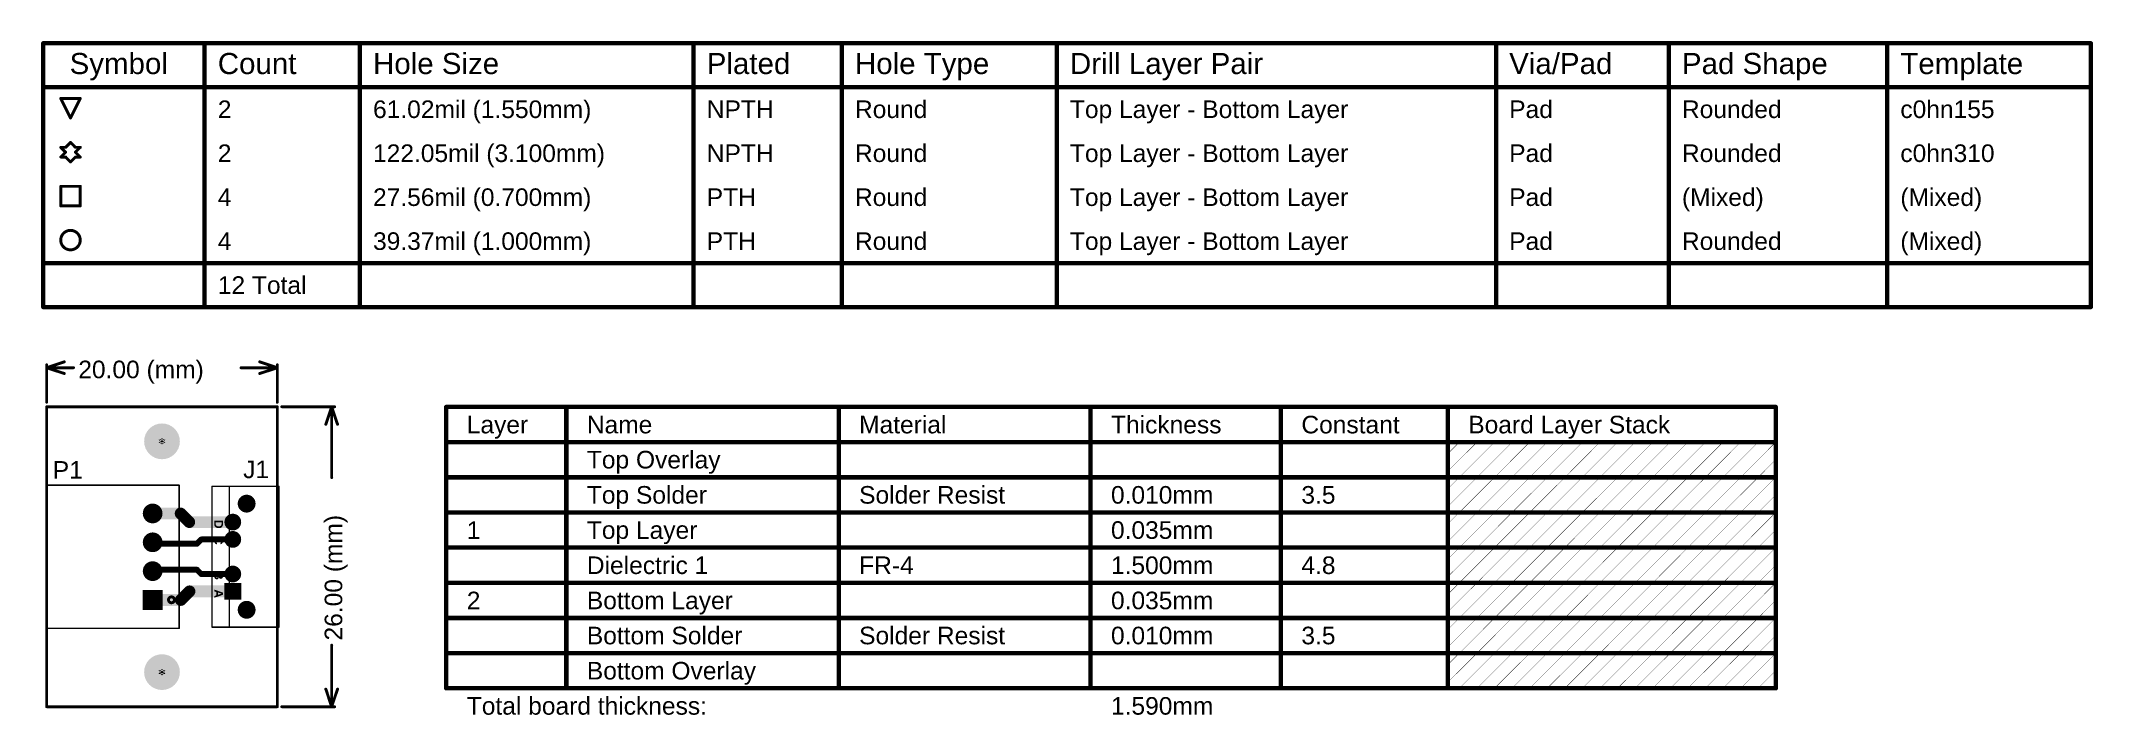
# Model space of a CAD drawing. Header units: inches. Extents: x 0 to 177, y -14 to 45.
import ezdxf

# ---------------------------------------------------------------- set-up
doc = ezdxf.new("R2010")
doc.units = ezdxf.units.IN
for name, color, linetype in [('Board Outline', 216, 'Continuous'), ('Bottom Layer', 5, 'Continuous'), ('Bottom Solder', 6, 'Continuous'), ('Dimensions', 6, 'Continuous'), ('Drill Drawing', 1, 'Continuous'), ('Fabrication', 76, 'Continuous'), ('Multi-Layer', 9, 'Continuous'), ('Pad Holes', 156, 'Continuous'), ('Top Layer', 1, 'Continuous'), ('Top Overlay', 2, 'Continuous'), ('Top Solder', 216, 'Continuous')]:
    doc.layers.add(name, color=color, linetype=linetype)
doc.styles.add('Arial', font='', dxfattribs={"height": 0.2})
doc.styles.add('Arial_Bold', font='', dxfattribs={"height": 0.2})
doc.styles.get('Arial').set_extended_font_data('Arial')
doc.styles.get('Arial_Bold').set_extended_font_data('Arial', bold=True)

msp = doc.modelspace()

# ---------------------------------------------------------------- texts
at = {"layer": 'Dimensions', "style": 'Arial'}
msp.add_text('20.00 (mm)', height=1.524, dxfattribs=at).set_placement((2.74, 15.47))
msp.add_text('26.00 (mm)', height=1.524, rotation=90, dxfattribs=at).set_placement((25.63, -7.26))
at = {"layer": 'Drill Drawing', "style": 'Arial'}
for s, height, p in [('Symbol', 1.829, (1.99, 41.83)), ('Count', 1.829, (14.84, 41.83)), ('Hole Size', 1.829, (28.3, 41.83)), ('Plated', 1.829, (57.24, 41.83)), ('Hole Type', 1.829, (70.09, 41.83)), ('Drill Layer Pair', 1.8288, (88.73, 41.83)), ('Via/Pad', 1.829, (126.82, 41.83)), ('Pad Shape', 1.829, (141.8, 41.83)), ('Template', 1.829, (160.74, 41.83)), ('2', 1.52, (14.84, 38.02)), ('61.02mil (1.550mm)', 1.524, (28.3, 38.02)), ('NPTH', 1.524, (57.24, 38.02)), ('Round', 1.524, (70.09, 38.02)), ('Top Layer - Bottom Layer', 1.524, (88.73, 38.02)), ('Pad', 1.524, (126.82, 38.02)), ('Rounded', 1.524, (141.8, 38.02)), ('c0hn155', 1.524, (160.74, 38.02)), ('2', 1.52, (14.84, 34.21)), ('122.05mil (3.100mm)', 1.524, (28.3, 34.21)), ('NPTH', 1.524, (57.24, 34.21)), ('Round', 1.524, (70.09, 34.21)), ('Top Layer - Bottom Layer', 1.524, (88.73, 34.21)), ('Pad', 1.524, (126.82, 34.21)), ('Rounded', 1.524, (141.8, 34.21)), ('c0hn310', 1.524, (160.74, 34.21)), ('4', 1.52, (14.84, 30.4)), ('27.56mil (0.700mm)', 1.524, (28.3, 30.4)), ('PTH', 1.524, (57.24, 30.4)), ('Round', 1.524, (70.09, 30.4)), ('Top Layer - Bottom Layer', 1.524, (88.73, 30.4)), ('Pad', 1.524, (126.82, 30.4)), ('(Mixed)', 1.524, (141.8, 30.4)), ('(Mixed)', 1.524, (160.74, 30.4)), ('4', 1.52, (14.84, 26.59)), ('39.37mil (1.000mm)', 1.524, (28.3, 26.59)), ('PTH', 1.524, (57.24, 26.59)), ('Round', 1.524, (70.09, 26.59)), ('Top Layer - Bottom Layer', 1.524, (88.73, 26.59)), ('Pad', 1.524, (126.82, 26.59)), ('Rounded', 1.524, (141.8, 26.59)), ('(Mixed)', 1.524, (160.74, 26.59)), ('12 Total', 1.524, (14.84, 22.78))]:
    msp.add_text(s, height=height, dxfattribs=at).set_placement(p)
at = {"layer": 'Fabrication', "style": 'Arial'}
for s, height, p in [('Layer', 1.524, (36.43, 10.69)), ('Name', 1.524, (46.84, 10.69)), ('Material', 1.524, (70.45, 10.69)), ('Thickness', 1.524, (92.29, 10.69)), ('Constant', 1.524, (108.8, 10.69)), ('Board Layer Stack', 1.524, (123.27, 10.69)), ('Top Overlay', 1.524, (46.84, 7.65)), ('Top Solder', 1.524, (46.84, 4.6)), ('Solder Resist', 1.524, (70.45, 4.6)), ('0.010mm', 1.524, (92.29, 4.6)), ('3.5', 1.524, (108.8, 4.6)), ('1', 1.52, (36.43, 1.55)), ('Top Layer', 1.524, (46.84, 1.55)), ('0.035mm', 1.524, (92.29, 1.55)), ('Dielectric 1', 1.524, (46.84, -1.5)), ('FR-4', 1.524, (70.45, -1.5)), ('1.500mm', 1.524, (92.29, -1.5)), ('4.8', 1.524, (108.8, -1.5)), ('2', 1.52, (36.43, -4.55)), ('Bottom Layer', 1.524, (46.84, -4.55)), ('0.035mm', 1.524, (92.29, -4.55)), ('Bottom Solder', 1.524, (46.84, -7.59)), ('Solder Resist', 1.524, (70.45, -7.59)), ('0.010mm', 1.524, (92.29, -7.59)), ('3.5', 1.524, (108.8, -7.59)), ('Bottom Overlay', 1.524, (46.84, -10.64)), ('Total board thickness:', 1.524, (36.43, -13.69)), ('1.590mm', 1.524, (92.29, -13.69))]:
    msp.add_text(s, height=height, dxfattribs=at).set_placement(p)
at = {"layer": 'Top Overlay', "style": 'Arial'}
for s, p in [('P1', (0.53, 6.76)), ('J1', (17.04, 6.81))]:
    msp.add_text(s, height=1.524, dxfattribs=at).set_placement(p)

# ---------------------------------------------------------------- blocks, each defined once
blk = doc.blocks.new('HY41226288AM0618W_1')
at = {"layer": 'Bottom Layer'}
h = blk.add_hatch(color=5, dxfattribs=at)
edge = h.paths.add_edge_path()
edge.add_arc((-3, -0.6), 0.625, 0, 360)
h = blk.add_hatch(color=5, dxfattribs=at)
edge = h.paths.add_edge_path()
edge.add_arc((-1.5, -0.6), 0.625, 0, 360)
h = blk.add_hatch(color=5, dxfattribs=at)
edge = h.paths.add_edge_path()
edge.add_arc((1.5, -0.6), 0.625, 0, 360)
blk.add_hatch(color=5, dxfattribs=at).paths.add_polyline_path([(2.38, 0.03), (3.63, 0.03), (3.63, -1.22), (2.38, -1.22)])
at = {"layer": 'Bottom Solder'}
h = blk.add_hatch(color=6, dxfattribs=at)
edge = h.paths.add_edge_path()
edge.add_arc((-4.6, 0.6), 0.102, 0, 360)
h = blk.add_hatch(color=6, dxfattribs=at)
edge = h.paths.add_edge_path()
edge.add_arc((-3, -0.6), 0.727, 0, 360)
h = blk.add_hatch(color=6, dxfattribs=at)
edge = h.paths.add_edge_path()
edge.add_arc((-1.5, -0.6), 0.727, 0, 360)
h = blk.add_hatch(color=6, dxfattribs=at)
edge = h.paths.add_edge_path()
edge.add_arc((1.5, -0.6), 0.727, 0, 360)
blk.add_hatch(color=6, dxfattribs=at).paths.add_polyline_path([(2.27, 0.13), (3.73, 0.13), (3.73, -1.33), (2.27, -1.33)])
h = blk.add_hatch(color=6, dxfattribs=at)
edge = h.paths.add_edge_path()
edge.add_arc((4.6, 0.6), 0.102, 0, 360)
at = {"layer": 'Multi-Layer'}
h = blk.add_hatch(color=9, dxfattribs=at)
edge = h.paths.add_edge_path()
edge.add_arc((-3, -0.6), 0.625, 0, 360)
h = blk.add_hatch(color=9, dxfattribs=at)
edge = h.paths.add_edge_path()
edge.add_arc((-1.5, -0.6), 0.625, 0, 360)
h = blk.add_hatch(color=9, dxfattribs=at)
edge = h.paths.add_edge_path()
edge.add_arc((1.5, -0.6), 0.625, 0, 360)
blk.add_hatch(color=9, dxfattribs=at).paths.add_polyline_path([(2.38, 0.03), (3.63, 0.03), (3.63, -1.22), (2.38, -1.22)])
at = {"layer": 'Pad Holes'}
h = blk.add_hatch(color=7, dxfattribs=at)
edge = h.paths.add_edge_path()
edge.add_arc((-4.6, 0.6), 0.775, 0, 360)
h = blk.add_hatch(color=7, dxfattribs=at)
edge = h.paths.add_edge_path()
edge.add_arc((4.6, 0.6), 0.775, 0, 360)
h = blk.add_hatch(color=7, dxfattribs=at)
edge = h.paths.add_edge_path()
edge.add_arc((-3, -0.6), 0.35, 0, 360)
h = blk.add_hatch(color=7, dxfattribs=at)
edge = h.paths.add_edge_path()
edge.add_arc((-1.5, -0.6), 0.35, 0, 360)
h = blk.add_hatch(color=7, dxfattribs=at)
edge = h.paths.add_edge_path()
edge.add_arc((1.5, -0.6), 0.35, 0, 360)
h = blk.add_hatch(color=7, dxfattribs=at)
edge = h.paths.add_edge_path()
edge.add_arc((3, -0.6), 0.35, 0, 360)
at = {"layer": 'Top Layer'}
h = blk.add_hatch(color=1, dxfattribs=at)
edge = h.paths.add_edge_path()
edge.add_arc((-3, -0.6), 0.625, 0, 360)
h = blk.add_hatch(color=1, dxfattribs=at)
edge = h.paths.add_edge_path()
edge.add_arc((-1.5, -0.6), 0.625, 0, 360)
h = blk.add_hatch(color=1, dxfattribs=at)
edge = h.paths.add_edge_path()
edge.add_arc((1.5, -0.6), 0.625, 0, 360)
blk.add_hatch(color=1, dxfattribs=at).paths.add_polyline_path([(2.38, 0.03), (3.63, 0.03), (3.63, -1.22), (2.38, -1.22)])
at = {"layer": 'Top Solder'}
h = blk.add_hatch(color=216, dxfattribs=at)
edge = h.paths.add_edge_path()
edge.add_arc((-4.6, 0.6), 0.102, 0, 360)
h = blk.add_hatch(color=216, dxfattribs=at)
edge = h.paths.add_edge_path()
edge.add_arc((-3, -0.6), 0.727, 0, 360)
h = blk.add_hatch(color=216, dxfattribs=at)
edge = h.paths.add_edge_path()
edge.add_arc((-1.5, -0.6), 0.727, 0, 360)
h = blk.add_hatch(color=216, dxfattribs=at)
edge = h.paths.add_edge_path()
edge.add_arc((1.5, -0.6), 0.727, 0, 360)
blk.add_hatch(color=216, dxfattribs=at).paths.add_polyline_path([(2.27, 0.13), (3.73, 0.13), (3.73, -1.33), (2.27, -1.33)])
h = blk.add_hatch(color=216, dxfattribs=at)
edge = h.paths.add_edge_path()
edge.add_arc((4.6, 0.6), 0.102, 0, 360)
at = {"layer": 'Top Overlay', "const_width": 0.127}
for points in [[(-6.1, -0.9), (-6.1, 3.4)], [(6.1, 3.4), (-6.1, 3.4)], [(6.1, -0.9), (6.1, 3.4)], [(6.1, -0.9), (-6.1, -0.9)], [(-6.1, -2.4), (-6.1, -0.9)], [(6.1, -0.9), (-6.1, -0.9)], [(6.1, -2.4), (6.1, -0.9)], [(6.1, -2.4), (-6.1, -2.4)]]:
    blk.add_lwpolyline(points, dxfattribs=at)
at = {"layer": 'Top Overlay', "const_width": 0.0635}
for points in [[(-6.13, 3.4, 1), (-6.07, 3.4, 1)], [(-6.13, 3.4, 1), (-6.07, 3.4, 1)], [(6.07, 3.4, 1), (6.13, 3.4, 1)], [(6.07, 3.4, 1), (6.13, 3.4, 1)], [(-6.13, -0.9, 1), (-6.07, -0.9, 1)], [(-6.13, -0.9, 1), (-6.07, -0.9, 1)], [(-6.13, -0.9, 1), (-6.07, -0.9, 1)], [(-6.13, -0.9, 1), (-6.07, -0.9, 1)], [(6.07, -0.9, 1), (6.13, -0.9, 1)], [(6.07, -0.9, 1), (6.13, -0.9, 1)], [(6.07, -0.9, 1), (6.13, -0.9, 1)], [(6.07, -0.9, 1), (6.13, -0.9, 1)], [(-6.13, -2.4, 1), (-6.07, -2.4, 1)], [(-6.13, -2.4, 1), (-6.07, -2.4, 1)], [(6.07, -2.4, 1), (6.13, -2.4, 1)], [(6.07, -2.4, 1), (6.13, -2.4, 1)]]:
    blk.add_lwpolyline(points, format="xyb", close=True, dxfattribs=at)
at = {"layer": 'Top Overlay', "style": 'Arial_Bold'}
for s, p in [('D', (-3.2, -2.21)), ('C', (-1.8, -2.21)), ('B', (1.24, -2.21)), ('A', (2.82, -2.21))]:
    blk.add_text(s, height=0.762, dxfattribs=at).set_placement(p)
blk = doc.blocks.new('JST_S4B_XH_A_LF__SN__2')
at = {"layer": 'Bottom Layer'}
blk.add_hatch(color=5, dxfattribs=at).paths.add_polyline_path([(-4.5, 0.75), (-3, 0.75), (-3, -0.75), (-4.5, -0.75)])
h = blk.add_hatch(color=5, dxfattribs=at)
edge = h.paths.add_edge_path()
edge.add_arc((-1.25, 0), 0.754, 0, 360)
h = blk.add_hatch(color=5, dxfattribs=at)
edge = h.paths.add_edge_path()
edge.add_arc((1.25, 0), 0.754, 0, 360)
h = blk.add_hatch(color=5, dxfattribs=at)
edge = h.paths.add_edge_path()
edge.add_arc((3.75, 0), 0.754, 0, 360)
at = {"layer": 'Bottom Solder'}
blk.add_hatch(color=6, dxfattribs=at).paths.add_polyline_path([(-4.61, 0.86), (-2.89, 0.86), (-2.89, -0.86), (-4.61, -0.86)])
h = blk.add_hatch(color=6, dxfattribs=at)
edge = h.paths.add_edge_path()
edge.add_arc((-1.25, 0), 0.856, 0, 360)
h = blk.add_hatch(color=6, dxfattribs=at)
edge = h.paths.add_edge_path()
edge.add_arc((1.25, 0), 0.856, 0, 360)
h = blk.add_hatch(color=6, dxfattribs=at)
edge = h.paths.add_edge_path()
edge.add_arc((3.75, 0), 0.856, 0, 360)
at = {"layer": 'Multi-Layer'}
h = blk.add_hatch(color=9, dxfattribs=at)
edge = h.paths.add_edge_path()
edge.add_arc((-1.25, 0), 0.754, 0, 360)
h = blk.add_hatch(color=9, dxfattribs=at)
edge = h.paths.add_edge_path()
edge.add_arc((1.25, 0), 0.754, 0, 360)
h = blk.add_hatch(color=9, dxfattribs=at)
edge = h.paths.add_edge_path()
edge.add_arc((3.75, 0), 0.754, 0, 360)
at = {"layer": 'Pad Holes'}
h = blk.add_hatch(color=7, dxfattribs=at)
edge = h.paths.add_edge_path()
edge.add_arc((-3.75, 0), 0.5, 0, 360)
h = blk.add_hatch(color=7, dxfattribs=at)
edge = h.paths.add_edge_path()
edge.add_arc((-1.25, 0), 0.5, 0, 360)
h = blk.add_hatch(color=7, dxfattribs=at)
edge = h.paths.add_edge_path()
edge.add_arc((1.25, 0), 0.5, 0, 360)
h = blk.add_hatch(color=7, dxfattribs=at)
edge = h.paths.add_edge_path()
edge.add_arc((3.75, 0), 0.5, 0, 360)
at = {"layer": 'Top Layer'}
blk.add_hatch(color=1, dxfattribs=at).paths.add_polyline_path([(-4.5, 0.75), (-3, 0.75), (-3, -0.75), (-4.5, -0.75)])
h = blk.add_hatch(color=1, dxfattribs=at)
edge = h.paths.add_edge_path()
edge.add_arc((-1.25, 0), 0.754, 0, 360)
h = blk.add_hatch(color=1, dxfattribs=at)
edge = h.paths.add_edge_path()
edge.add_arc((1.25, 0), 0.754, 0, 360)
h = blk.add_hatch(color=1, dxfattribs=at)
edge = h.paths.add_edge_path()
edge.add_arc((3.75, 0), 0.754, 0, 360)
at = {"layer": 'Top Solder'}
blk.add_hatch(color=216, dxfattribs=at).paths.add_polyline_path([(-4.61, 0.86), (-2.89, 0.86), (-2.89, -0.86), (-4.61, -0.86)])
h = blk.add_hatch(color=216, dxfattribs=at)
edge = h.paths.add_edge_path()
edge.add_arc((-1.25, 0), 0.856, 0, 360)
h = blk.add_hatch(color=216, dxfattribs=at)
edge = h.paths.add_edge_path()
edge.add_arc((1.25, 0), 0.856, 0, 360)
h = blk.add_hatch(color=216, dxfattribs=at)
edge = h.paths.add_edge_path()
edge.add_arc((3.75, 0), 0.856, 0, 360)
at = {"layer": 'Top Overlay', "const_width": 0.127}
for points in [[(-6.2, 9.2), (-6.2, -2.3)], [(-6.2, 9.2), (6.2, 9.2)], [(6.2, 9.2), (6.2, -2.3)], [(-6.2, -2.3), (6.2, -2.3)]]:
    blk.add_lwpolyline(points, dxfattribs=at)
at = {"layer": 'Top Overlay'}
for points, const_width in [([(-6.23, 9.2, 1), (-6.17, 9.2, 1)], 0.0635), ([(-6.23, 9.2, 1), (-6.17, 9.2, 1)], 0.0635), ([(6.17, 9.2, 1), (6.23, 9.2, 1)], 0.0635), ([(6.17, 9.2, 1), (6.23, 9.2, 1)], 0.0635), ([(-3.48, -1.63, 1), (-3.99, -1.63, 1)], 0.254), ([(-4.05, -1.63, 1), (-3.92, -1.63, 1)], 0.127), ([(-3.54, -1.63, 1), (-3.42, -1.63, 1)], 0.127), ([(-6.23, -2.3, 1), (-6.17, -2.3, 1)], 0.0635), ([(-6.23, -2.3, 1), (-6.17, -2.3, 1)], 0.0635), ([(6.17, -2.3, 1), (6.23, -2.3, 1)], 0.0635), ([(6.17, -2.3, 1), (6.23, -2.3, 1)], 0.0635)]:
    blk.add_lwpolyline(points, format="xyb", close=True, dxfattribs=dict(at, const_width=const_width))

# ---------------------------------------------------------------- hatches: boundary and pattern name
at = {"layer": 'Bottom Solder'}
h = msp.add_hatch(color=6, dxfattribs=at)
edge = h.paths.add_edge_path()
edge.add_arc((10, 10), 0.102, 0, 360)
h = msp.add_hatch(color=6, dxfattribs=at)
edge = h.paths.add_edge_path()
edge.add_arc((10, -10), 0.102, 0, 360)
at = {"layer": 'Pad Holes'}
h = msp.add_hatch(color=7, dxfattribs=at)
edge = h.paths.add_edge_path()
edge.add_arc((10, 10), 1.55, 0, 360)
h = msp.add_hatch(color=7, dxfattribs=at)
edge = h.paths.add_edge_path()
edge.add_arc((10, -10), 1.55, 0, 360)
at = {"layer": 'Top Solder'}
h = msp.add_hatch(color=216, dxfattribs=at)
edge = h.paths.add_edge_path()
edge.add_arc((10, 10), 0.102, 0, 360)
h = msp.add_hatch(color=216, dxfattribs=at)
edge = h.paths.add_edge_path()
edge.add_arc((10, -10), 0.102, 0, 360)

# ---------------------------------------------------------------- linework, layer by layer
at = {"layer": 'Board Outline', "const_width": 0.254}
for points in [[(0, 13), (20, 13)], [(0, -13), (0, 13)], [(20, -13), (20, 13)], [(0, -13), (20, -13)]]:
    msp.add_lwpolyline(points, dxfattribs=at)
at = {"layer": 'Board Outline', "const_width": 0.127}
for points in [[(-0.06, 13, 1), (0.06, 13, 1)], [(-0.06, 13, 1), (0.06, 13, 1)], [(19.94, 13, 1), (20.06, 13, 1)], [(19.94, 13, 1), (20.06, 13, 1)], [(-0.06, -13, 1), (0.06, -13, 1)], [(-0.06, -13, 1), (0.06, -13, 1)], [(19.94, -13, 1), (20.06, -13, 1)], [(19.94, -13, 1), (20.06, -13, 1)]]:
    msp.add_lwpolyline(points, format="xyb", close=True, dxfattribs=at)
at = {"layer": 'Dimensions', "const_width": 0.254}
for points in [[(0, 16.38), (1.52, 16.89)], [(0, 13.38), (0, 16.64)], [(0, 16.38), (1.52, 15.88)], [(0, 16.38), (2.33, 16.38)], [(16.86, 16.38), (20, 16.38)], [(18.48, 16.89), (20, 16.38)], [(18.48, 15.88), (20, 16.38)], [(20, 13.38), (20, 16.64)], [(20.38, 13), (24.97, 13)], [(24.21, 11.48), (24.71, 13)], [(24.71, 13), (25.22, 11.48)], [(24.71, 6.86), (24.71, 13)], [(24.71, -13), (24.71, -7.67)], [(24.21, -11.48), (24.71, -13)], [(24.71, -13), (25.22, -11.48)], [(20.38, -13), (24.97, -13)]]:
    msp.add_lwpolyline(points, dxfattribs=at)
at = {"layer": 'Dimensions', "const_width": 0.127}
for points in [[(-0.06, 16.64, 1), (0.06, 16.64, 1)], [(-0.06, 16.38, 1), (0.06, 16.38, 1)], [(-0.06, 16.38, 1), (0.06, 16.38, 1)], [(-0.06, 16.38, 1), (0.06, 16.38, 1)], [(1.46, 16.89, 1), (1.59, 16.89, 1)], [(2.27, 16.38, 1), (2.39, 16.38, 1)], [(16.79, 16.38, 1), (16.92, 16.38, 1)], [(18.41, 16.89, 1), (18.54, 16.89, 1)], [(19.94, 16.64, 1), (20.06, 16.64, 1)], [(19.94, 16.38, 1), (20.06, 16.38, 1)], [(19.94, 16.38, 1), (20.06, 16.38, 1)], [(19.94, 16.38, 1), (20.06, 16.38, 1)], [(1.46, 15.88, 1), (1.59, 15.88, 1)], [(18.41, 15.88, 1), (18.54, 15.88, 1)], [(-0.06, 13.38, 1), (0.06, 13.38, 1)], [(19.94, 13.38, 1), (20.06, 13.38, 1)], [(20.32, 13, 1), (20.44, 13, 1)], [(24.65, 13, 1), (24.78, 13, 1)], [(24.65, 13, 1), (24.78, 13, 1)], [(24.65, 13, 1), (24.78, 13, 1)], [(24.9, 13, 1), (25.03, 13, 1)], [(24.14, 11.48, 1), (24.27, 11.48, 1)], [(25.16, 11.48, 1), (25.29, 11.48, 1)], [(24.65, 6.86, 1), (24.78, 6.86, 1)], [(24.65, -7.67, 1), (24.78, -7.67, 1)], [(24.14, -11.48, 1), (24.27, -11.48, 1)], [(25.16, -11.48, 1), (25.29, -11.48, 1)], [(20.32, -13, 1), (20.44, -13, 1)], [(24.65, -13, 1), (24.78, -13, 1)], [(24.65, -13, 1), (24.78, -13, 1)], [(24.65, -13, 1), (24.78, -13, 1)], [(24.9, -13, 1), (25.03, -13, 1)]]:
    msp.add_lwpolyline(points, format="xyb", close=True, dxfattribs=at)
at = {"layer": 'Drill Drawing'}
for points, const_width in [([(-0.3, 44.5), (177.25, 44.5)], 0.381), ([(-0.3, 21.64), (-0.3, 44.5)], 0.381), ([(13.69, 21.64), (13.69, 44.5)], 0.381), ([(27.15, 21.64), (27.15, 44.5)], 0.381), ([(56.1, 21.64), (56.1, 44.5)], 0.381), ([(68.95, 21.64), (68.95, 44.5)], 0.381), ([(87.59, 21.64), (87.59, 44.5)], 0.381), ([(125.68, 21.64), (125.68, 44.5)], 0.381), ([(140.66, 21.64), (140.66, 44.5)], 0.381), ([(159.6, 21.64), (159.6, 44.5)], 0.381), ([(177.25, 21.64), (177.25, 44.5)], 0.381), ([(-0.3, 40.69), (177.25, 40.69)], 0.381), ([(1.22, 39.72), (2.91, 39.72)], 0.254), ([(1.22, 39.72), (2.07, 38.02)], 0.254), ([(2.07, 38.02), (2.91, 39.72)], 0.254), ([(1.22, 35.48), (1.64, 35.06)], 0.254), ([(1.22, 35.48), (1.64, 35.48)], 0.254), ([(1.64, 35.48), (2.07, 35.91)], 0.254), ([(2.07, 35.91), (2.49, 35.48)], 0.254), ([(2.49, 35.48), (2.91, 35.48)], 0.254), ([(2.49, 35.06), (2.91, 35.48)], 0.254), ([(1.22, 34.64), (1.64, 35.06)], 0.254), ([(1.22, 34.64), (1.64, 34.64)], 0.254), ([(1.64, 34.64), (2.07, 34.21)], 0.254), ([(2.07, 34.21), (2.49, 34.64)], 0.254), ([(2.49, 35.06), (2.91, 34.64)], 0.254), ([(2.49, 34.64), (2.91, 34.64)], 0.254), ([(1.22, 32.1), (2.91, 32.1)], 0.254), ([(1.22, 30.4), (1.22, 32.1)], 0.254), ([(2.91, 30.4), (2.91, 32.1)], 0.254), ([(1.22, 30.4), (2.91, 30.4)], 0.254), ([(-0.3, 25.45), (177.25, 25.45)], 0.381), ([(-0.3, 21.64), (177.25, 21.64)], 0.381), ([(9.75, 10.13), (9.87, 10)], 0.0508), ([(9.75, 10.13), (9.87, 10.13)], 0.0508), ([(9.75, 9.87), (9.87, 10)], 0.0508), ([(9.75, 9.87), (9.87, 9.87)], 0.0508), ([(9.87, 10.13), (10, 10.25)], 0.0508), ([(9.87, 9.87), (10, 9.75)], 0.0508), ([(10, 10.25), (10.13, 10.13)], 0.0508), ([(10, 9.75), (10.13, 9.87)], 0.0508), ([(10.13, 10.13), (10.25, 10.13)], 0.0508), ([(10.13, 10), (10.25, 10.13)], 0.0508), ([(10.13, 10), (10.25, 9.87)], 0.0508), ([(10.13, 9.87), (10.25, 9.87)], 0.0508), ([(17.09, 4.85), (17.59, 4.85)], 0.0508), ([(17.09, 4.85), (17.34, 4.35)], 0.0508), ([(17.34, 4.35), (17.59, 4.85)], 0.0508), ([(15.88, 3.25), (16.39, 3.25)], 0.0508), ([(15.88, 2.75), (15.88, 3.25)], 0.0508), ([(15.88, 2.75), (16.39, 2.75)], 0.0508), ([(15.88, 1.75), (16.39, 1.75)], 0.0508), ([(15.88, 1.25), (15.88, 1.75)], 0.0508), ([(16.39, 2.75), (16.39, 3.25)], 0.0508), ([(16.39, 1.25), (16.39, 1.75)], 0.0508), ([(15.88, 1.25), (16.39, 1.25)], 0.0508), ([(15.88, -1.25), (16.39, -1.25)], 0.0508), ([(15.88, -1.75), (15.88, -1.25)], 0.0508), ([(15.88, -1.75), (16.39, -1.75)], 0.0508), ([(16.39, -1.75), (16.39, -1.25)], 0.0508), ([(15.88, -2.75), (16.39, -2.75)], 0.0508), ([(15.88, -3.25), (15.88, -2.75)], 0.0508), ([(15.88, -3.25), (16.39, -3.25)], 0.0508), ([(16.39, -3.25), (16.39, -2.75)], 0.0508), ([(17.09, -4.35), (17.59, -4.35)], 0.0508), ([(17.09, -4.35), (17.34, -4.85)], 0.0508), ([(17.34, -4.85), (17.59, -4.35)], 0.0508), ([(9.75, -9.87), (9.87, -10)], 0.0508), ([(9.75, -9.87), (9.87, -9.87)], 0.0508), ([(9.75, -10.13), (9.87, -10)], 0.0508), ([(9.75, -10.13), (9.87, -10.13)], 0.0508), ([(9.87, -9.87), (10, -9.75)], 0.0508), ([(9.87, -10.13), (10, -10.25)], 0.0508), ([(10, -9.75), (10.13, -9.87)], 0.0508), ([(10, -10.25), (10.13, -10.13)], 0.0508), ([(10.13, -9.87), (10.25, -9.87)], 0.0508), ([(10.13, -10), (10.25, -9.87)], 0.0508), ([(10.13, -10), (10.25, -10.13)], 0.0508), ([(10.13, -10.13), (10.25, -10.13)], 0.0508)]:
    msp.add_lwpolyline(points, dxfattribs=dict(at, const_width=const_width))
for points, const_width in [([(-0.39, 44.5, 1), (-0.2, 44.5, 1)], 0.191), ([(-0.39, 44.5, 1), (-0.2, 44.5, 1)], 0.191), ([(13.6, 44.5, 1), (13.79, 44.5, 1)], 0.191), ([(27.06, 44.5, 1), (27.25, 44.5, 1)], 0.191), ([(56, 44.5, 1), (56.2, 44.5, 1)], 0.191), ([(68.85, 44.5, 1), (69.04, 44.5, 1)], 0.191), ([(87.49, 44.5, 1), (87.68, 44.5, 1)], 0.191), ([(125.58, 44.5, 1), (125.77, 44.5, 1)], 0.191), ([(140.56, 44.5, 1), (140.75, 44.5, 1)], 0.191), ([(159.51, 44.5, 1), (159.7, 44.5, 1)], 0.191), ([(177.16, 44.5, 1), (177.35, 44.5, 1)], 0.191), ([(177.16, 44.5, 1), (177.35, 44.5, 1)], 0.191), ([(-0.39, 40.69, 1), (-0.2, 40.69, 1)], 0.191), ([(1.16, 39.72, 1), (1.28, 39.72, 1)], 0.127), ([(1.16, 39.72, 1), (1.28, 39.72, 1)], 0.127), ([(2.85, 39.72, 1), (2.98, 39.72, 1)], 0.127), ([(2.85, 39.72, 1), (2.98, 39.72, 1)], 0.127), ([(177.16, 40.69, 1), (177.35, 40.69, 1)], 0.191), ([(2, 38.02, 1), (2.13, 38.02, 1)], 0.127), ([(2, 38.02, 1), (2.13, 38.02, 1)], 0.127), ([(1.16, 35.48, 1), (1.28, 35.48, 1)], 0.127), ([(1.16, 35.48, 1), (1.28, 35.48, 1)], 0.127), ([(1.58, 35.48, 1), (1.71, 35.48, 1)], 0.127), ([(1.58, 35.48, 1), (1.71, 35.48, 1)], 0.127), ([(2, 35.91, 1), (2.13, 35.91, 1)], 0.127), ([(2, 35.91, 1), (2.13, 35.91, 1)], 0.127), ([(2.43, 35.48, 1), (2.55, 35.48, 1)], 0.127), ([(2.43, 35.48, 1), (2.55, 35.48, 1)], 0.127), ([(2.85, 35.48, 1), (2.98, 35.48, 1)], 0.127), ([(2.85, 35.48, 1), (2.98, 35.48, 1)], 0.127), ([(1.16, 34.64, 1), (1.28, 34.64, 1)], 0.127), ([(1.16, 34.64, 1), (1.28, 34.64, 1)], 0.127), ([(1.58, 35.06, 1), (1.71, 35.06, 1)], 0.127), ([(1.58, 35.06, 1), (1.71, 35.06, 1)], 0.127), ([(1.58, 34.64, 1), (1.71, 34.64, 1)], 0.127), ([(1.58, 34.64, 1), (1.71, 34.64, 1)], 0.127), ([(2, 34.21, 1), (2.13, 34.21, 1)], 0.127), ([(2, 34.21, 1), (2.13, 34.21, 1)], 0.127), ([(2.43, 35.06, 1), (2.55, 35.06, 1)], 0.127), ([(2.43, 35.06, 1), (2.55, 35.06, 1)], 0.127), ([(2.43, 34.64, 1), (2.55, 34.64, 1)], 0.127), ([(2.43, 34.64, 1), (2.55, 34.64, 1)], 0.127), ([(2.85, 34.64, 1), (2.98, 34.64, 1)], 0.127), ([(2.85, 34.64, 1), (2.98, 34.64, 1)], 0.127), ([(1.16, 32.1, 1), (1.28, 32.1, 1)], 0.127), ([(1.16, 32.1, 1), (1.28, 32.1, 1)], 0.127), ([(2.85, 32.1, 1), (2.98, 32.1, 1)], 0.127), ([(2.85, 32.1, 1), (2.98, 32.1, 1)], 0.127), ([(1.16, 30.4, 1), (1.28, 30.4, 1)], 0.127), ([(1.16, 30.4, 1), (1.28, 30.4, 1)], 0.127), ([(2.85, 30.4, 1), (2.98, 30.4, 1)], 0.127), ([(2.85, 30.4, 1), (2.98, 30.4, 1)], 0.127), ([(2.91, 27.44, 1), (1.22, 27.44, 1)], 0.254), ([(1.16, 27.44, 1), (1.28, 27.44, 1)], 0.127), ([(2.85, 27.44, 1), (2.98, 27.44, 1)], 0.127), ([(-0.39, 25.45, 1), (-0.2, 25.45, 1)], 0.191), ([(177.16, 25.45, 1), (177.35, 25.45, 1)], 0.191), ([(-0.39, 21.64, 1), (-0.2, 21.64, 1)], 0.191), ([(-0.39, 21.64, 1), (-0.2, 21.64, 1)], 0.191), ([(13.6, 21.64, 1), (13.79, 21.64, 1)], 0.191), ([(27.06, 21.64, 1), (27.25, 21.64, 1)], 0.191), ([(56, 21.64, 1), (56.2, 21.64, 1)], 0.191), ([(68.85, 21.64, 1), (69.04, 21.64, 1)], 0.191), ([(87.49, 21.64, 1), (87.68, 21.64, 1)], 0.191), ([(125.58, 21.64, 1), (125.77, 21.64, 1)], 0.191), ([(140.56, 21.64, 1), (140.75, 21.64, 1)], 0.191), ([(159.51, 21.64, 1), (159.7, 21.64, 1)], 0.191), ([(177.16, 21.64, 1), (177.35, 21.64, 1)], 0.191), ([(177.16, 21.64, 1), (177.35, 21.64, 1)], 0.191), ([(9.73, 10.13, 1), (9.76, 10.13, 1)], 0.0254), ([(9.73, 10.13, 1), (9.76, 10.13, 1)], 0.0254), ([(9.73, 9.87, 1), (9.76, 9.87, 1)], 0.0254), ([(9.73, 9.87, 1), (9.76, 9.87, 1)], 0.0254), ([(9.86, 10.13, 1), (9.89, 10.13, 1)], 0.0254), ([(9.86, 10.13, 1), (9.89, 10.13, 1)], 0.0254), ([(9.86, 10, 1), (9.89, 10, 1)], 0.0254), ([(9.86, 10, 1), (9.89, 10, 1)], 0.0254), ([(9.86, 9.87, 1), (9.89, 9.87, 1)], 0.0254), ([(9.86, 9.87, 1), (9.89, 9.87, 1)], 0.0254), ([(9.99, 10.25, 1), (10.01, 10.25, 1)], 0.0254), ([(9.99, 10.25, 1), (10.01, 10.25, 1)], 0.0254), ([(9.99, 9.75, 1), (10.01, 9.75, 1)], 0.0254), ([(9.99, 9.75, 1), (10.01, 9.75, 1)], 0.0254), ([(10.11, 10.13, 1), (10.14, 10.13, 1)], 0.0254), ([(10.11, 10.13, 1), (10.14, 10.13, 1)], 0.0254), ([(10.11, 10, 1), (10.14, 10, 1)], 0.0254), ([(10.11, 10, 1), (10.14, 10, 1)], 0.0254), ([(10.11, 9.87, 1), (10.14, 9.87, 1)], 0.0254), ([(10.11, 9.87, 1), (10.14, 9.87, 1)], 0.0254), ([(10.24, 10.13, 1), (10.27, 10.13, 1)], 0.0254), ([(10.24, 10.13, 1), (10.27, 10.13, 1)], 0.0254), ([(10.24, 9.87, 1), (10.27, 9.87, 1)], 0.0254), ([(10.24, 9.87, 1), (10.27, 9.87, 1)], 0.0254), ([(9.45, 3.75, 1), (8.94, 3.75, 1)], 0.0508), ([(8.93, 3.75, 1), (8.95, 3.75, 1)], 0.0254), ([(9.44, 3.75, 1), (9.46, 3.75, 1)], 0.0254), ([(17.07, 4.85, 1), (17.1, 4.85, 1)], 0.0254), ([(17.07, 4.85, 1), (17.1, 4.85, 1)], 0.0254), ([(17.33, 4.35, 1), (17.35, 4.35, 1)], 0.0254), ([(17.33, 4.35, 1), (17.35, 4.35, 1)], 0.0254), ([(17.58, 4.85, 1), (17.61, 4.85, 1)], 0.0254), ([(17.58, 4.85, 1), (17.61, 4.85, 1)], 0.0254), ([(15.87, 3.25, 1), (15.9, 3.25, 1)], 0.0254), ([(15.87, 3.25, 1), (15.9, 3.25, 1)], 0.0254), ([(15.87, 2.75, 1), (15.9, 2.75, 1)], 0.0254), ([(15.87, 2.75, 1), (15.9, 2.75, 1)], 0.0254), ([(15.87, 1.75, 1), (15.9, 1.75, 1)], 0.0254), ([(15.87, 1.75, 1), (15.9, 1.75, 1)], 0.0254), ([(16.38, 3.25, 1), (16.41, 3.25, 1)], 0.0254), ([(16.38, 3.25, 1), (16.41, 3.25, 1)], 0.0254), ([(16.38, 2.75, 1), (16.41, 2.75, 1)], 0.0254), ([(16.38, 2.75, 1), (16.41, 2.75, 1)], 0.0254), ([(16.38, 1.75, 1), (16.41, 1.75, 1)], 0.0254), ([(16.38, 1.75, 1), (16.41, 1.75, 1)], 0.0254), ([(9.45, 1.25, 1), (8.94, 1.25, 1)], 0.0508), ([(8.93, 1.25, 1), (8.95, 1.25, 1)], 0.0254), ([(9.44, 1.25, 1), (9.46, 1.25, 1)], 0.0254), ([(15.87, 1.25, 1), (15.9, 1.25, 1)], 0.0254), ([(15.87, 1.25, 1), (15.9, 1.25, 1)], 0.0254), ([(16.38, 1.25, 1), (16.41, 1.25, 1)], 0.0254), ([(16.38, 1.25, 1), (16.41, 1.25, 1)], 0.0254), ([(9.45, -1.25, 1), (8.94, -1.25, 1)], 0.0508), ([(8.93, -1.25, 1), (8.95, -1.25, 1)], 0.0254), ([(9.44, -1.25, 1), (9.46, -1.25, 1)], 0.0254), ([(15.87, -1.25, 1), (15.9, -1.25, 1)], 0.0254), ([(15.87, -1.25, 1), (15.9, -1.25, 1)], 0.0254), ([(15.87, -1.75, 1), (15.9, -1.75, 1)], 0.0254), ([(15.87, -1.75, 1), (15.9, -1.75, 1)], 0.0254), ([(16.38, -1.25, 1), (16.41, -1.25, 1)], 0.0254), ([(16.38, -1.25, 1), (16.41, -1.25, 1)], 0.0254), ([(16.38, -1.75, 1), (16.41, -1.75, 1)], 0.0254), ([(16.38, -1.75, 1), (16.41, -1.75, 1)], 0.0254), ([(9.45, -3.75, 1), (8.94, -3.75, 1)], 0.0508), ([(15.87, -2.75, 1), (15.9, -2.75, 1)], 0.0254), ([(15.87, -2.75, 1), (15.9, -2.75, 1)], 0.0254), ([(15.87, -3.25, 1), (15.9, -3.25, 1)], 0.0254), ([(15.87, -3.25, 1), (15.9, -3.25, 1)], 0.0254), ([(16.38, -2.75, 1), (16.41, -2.75, 1)], 0.0254), ([(16.38, -2.75, 1), (16.41, -2.75, 1)], 0.0254), ([(16.38, -3.25, 1), (16.41, -3.25, 1)], 0.0254), ([(16.38, -3.25, 1), (16.41, -3.25, 1)], 0.0254), ([(8.93, -3.75, 1), (8.95, -3.75, 1)], 0.0254), ([(9.44, -3.75, 1), (9.46, -3.75, 1)], 0.0254), ([(17.07, -4.35, 1), (17.1, -4.35, 1)], 0.0254), ([(17.07, -4.35, 1), (17.1, -4.35, 1)], 0.0254), ([(17.33, -4.85, 1), (17.35, -4.85, 1)], 0.0254), ([(17.33, -4.85, 1), (17.35, -4.85, 1)], 0.0254), ([(17.58, -4.35, 1), (17.61, -4.35, 1)], 0.0254), ([(17.58, -4.35, 1), (17.61, -4.35, 1)], 0.0254), ([(9.73, -9.87, 1), (9.76, -9.87, 1)], 0.0254), ([(9.73, -9.87, 1), (9.76, -9.87, 1)], 0.0254), ([(9.73, -10.13, 1), (9.76, -10.13, 1)], 0.0254), ([(9.73, -10.13, 1), (9.76, -10.13, 1)], 0.0254), ([(9.86, -9.87, 1), (9.89, -9.87, 1)], 0.0254), ([(9.86, -9.87, 1), (9.89, -9.87, 1)], 0.0254), ([(9.86, -10, 1), (9.89, -10, 1)], 0.0254), ([(9.86, -10, 1), (9.89, -10, 1)], 0.0254), ([(9.86, -10.13, 1), (9.89, -10.13, 1)], 0.0254), ([(9.86, -10.13, 1), (9.89, -10.13, 1)], 0.0254), ([(9.99, -9.75, 1), (10.01, -9.75, 1)], 0.0254), ([(9.99, -9.75, 1), (10.01, -9.75, 1)], 0.0254), ([(9.99, -10.25, 1), (10.01, -10.25, 1)], 0.0254), ([(9.99, -10.25, 1), (10.01, -10.25, 1)], 0.0254), ([(10.11, -9.87, 1), (10.14, -9.87, 1)], 0.0254), ([(10.11, -9.87, 1), (10.14, -9.87, 1)], 0.0254), ([(10.11, -10, 1), (10.14, -10, 1)], 0.0254), ([(10.11, -10, 1), (10.14, -10, 1)], 0.0254), ([(10.11, -10.13, 1), (10.14, -10.13, 1)], 0.0254), ([(10.11, -10.13, 1), (10.14, -10.13, 1)], 0.0254), ([(10.24, -9.87, 1), (10.27, -9.87, 1)], 0.0254), ([(10.24, -9.87, 1), (10.27, -9.87, 1)], 0.0254), ([(10.24, -10.13, 1), (10.27, -10.13, 1)], 0.0254), ([(10.24, -10.13, 1), (10.27, -10.13, 1)], 0.0254)]:
    msp.add_lwpolyline(points, format="xyb", close=True, dxfattribs=dict(at, const_width=const_width))
at = {"layer": 'Fabrication'}
for points, const_width in [([(34.65, 12.98), (149.93, 12.98)], 0.381), ([(34.65, -11.4), (34.65, 12.98)], 0.381), ([(45.06, -11.4), (45.06, 12.98)], 0.381), ([(68.68, -11.4), (68.68, 12.98)], 0.381), ([(90.51, -11.4), (90.51, 12.98)], 0.381), ([(107.02, -11.4), (107.02, 12.98)], 0.381), ([(121.49, -11.4), (121.49, 12.98)], 0.381), ([(149.93, -11.4), (149.93, 12.98)], 0.381), ([(34.65, 9.93), (149.93, 9.93)], 0.381), ([(121.49, 7.4), (124.03, 9.93)], 0.0254), ([(121.49, 8.92), (122.5, 9.93)], 0.0254), ([(122.5, 6.88), (125.55, 9.93)], 0.0254), ([(124.03, 6.88), (127.07, 9.93)], 0.0254), ([(125.55, 6.88), (128.6, 9.93)], 0.0254), ([(127.07, 6.88), (130.12, 9.93)], 0.0254), ([(128.6, 6.88), (131.65, 9.93)], 0.0254), ([(130.12, 6.88), (133.17, 9.93)], 0.0254), ([(131.65, 6.88), (134.69, 9.93)], 0.0254), ([(133.17, 6.88), (136.22, 9.93)], 0.0254), ([(134.69, 6.88), (137.74, 9.93)], 0.0254), ([(136.22, 6.88), (139.27, 9.93)], 0.0254), ([(137.74, 6.88), (140.79, 9.93)], 0.0254), ([(139.27, 6.88), (142.31, 9.93)], 0.0254), ([(140.79, 6.88), (143.84, 9.93)], 0.0254), ([(142.31, 6.88), (145.36, 9.93)], 0.0254), ([(143.84, 6.88), (146.89, 9.93)], 0.0254), ([(145.36, 6.88), (148.41, 9.93)], 0.0254), ([(146.89, 6.88), (149.93, 9.93)], 0.0254), ([(148.41, 6.88), (149.93, 8.41)], 0.0254), ([(34.65, 6.88), (45.06, 6.88)], 0.381), ([(45.06, 6.88), (68.68, 6.88)], 0.381), ([(68.68, 6.88), (90.51, 6.88)], 0.381), ([(90.51, 6.88), (107.02, 6.88)], 0.381), ([(107.02, 6.88), (121.49, 6.88)], 0.381), ([(121.49, 6.88), (149.93, 6.88)], 0.381), ([(121.49, 4.35), (124.03, 6.88)], 0.0254), ([(121.49, 5.88), (122.5, 6.88)], 0.0254), ([(122.5, 3.84), (125.55, 6.88)], 0.0254), ([(124.03, 3.84), (127.07, 6.88)], 0.0254), ([(125.55, 3.84), (128.6, 6.88)], 0.0254), ([(127.07, 3.84), (130.12, 6.88)], 0.0254), ([(128.6, 3.84), (131.65, 6.88)], 0.0254), ([(130.12, 3.84), (133.17, 6.88)], 0.0254), ([(131.65, 3.84), (134.69, 6.88)], 0.0254), ([(133.17, 3.84), (136.22, 6.88)], 0.0254), ([(134.69, 3.84), (137.74, 6.88)], 0.0254), ([(136.22, 3.84), (139.27, 6.88)], 0.0254), ([(137.74, 3.84), (140.79, 6.88)], 0.0254), ([(139.27, 3.84), (142.31, 6.88)], 0.0254), ([(140.79, 3.84), (143.84, 6.88)], 0.0254), ([(142.31, 3.84), (145.36, 6.88)], 0.0254), ([(143.84, 3.84), (146.89, 6.88)], 0.0254), ([(145.36, 3.84), (148.41, 6.88)], 0.0254), ([(146.89, 3.84), (149.93, 6.88)], 0.0254), ([(148.41, 3.84), (149.93, 5.36)], 0.0254), ([(34.65, 3.84), (45.06, 3.84)], 0.381), ([(45.06, 3.84), (68.68, 3.84)], 0.381), ([(68.68, 3.84), (90.51, 3.84)], 0.381), ([(90.51, 3.84), (107.02, 3.84)], 0.381), ([(107.02, 3.84), (121.49, 3.84)], 0.381), ([(121.49, 3.84), (149.93, 3.84)], 0.381), ([(121.49, 1.3), (124.03, 3.84)], 0.0254), ([(121.49, 2.83), (122.5, 3.84)], 0.0254), ([(122.5, 0.79), (125.55, 3.84)], 0.0254), ([(124.03, 0.79), (127.07, 3.84)], 0.0254), ([(125.55, 0.79), (128.6, 3.84)], 0.0254), ([(127.07, 0.79), (130.12, 3.84)], 0.0254), ([(128.6, 0.79), (131.65, 3.84)], 0.0254), ([(130.12, 0.79), (133.17, 3.84)], 0.0254), ([(131.65, 0.79), (134.69, 3.84)], 0.0254), ([(133.17, 0.79), (136.22, 3.84)], 0.0254), ([(134.69, 0.79), (137.74, 3.84)], 0.0254), ([(136.22, 0.79), (139.27, 3.84)], 0.0254), ([(137.74, 0.79), (140.79, 3.84)], 0.0254), ([(139.27, 0.79), (142.31, 3.84)], 0.0254), ([(140.79, 0.79), (143.84, 3.84)], 0.0254), ([(142.31, 0.79), (145.36, 3.84)], 0.0254), ([(143.84, 0.79), (146.89, 3.84)], 0.0254), ([(145.36, 0.79), (148.41, 3.84)], 0.0254), ([(146.89, 0.79), (149.93, 3.84)], 0.0254), ([(148.41, 0.79), (149.93, 2.31)], 0.0254), ([(34.65, 0.79), (45.06, 0.79)], 0.381), ([(45.06, 0.79), (68.68, 0.79)], 0.381), ([(68.68, 0.79), (90.51, 0.79)], 0.381), ([(90.51, 0.79), (107.02, 0.79)], 0.381), ([(107.02, 0.79), (121.49, 0.79)], 0.381), ([(121.49, 0.79), (149.93, 0.79)], 0.381), ([(121.49, -1.74), (124.03, 0.79)], 0.0254), ([(121.49, -0.22), (122.5, 0.79)], 0.0254), ([(122.5, -2.26), (125.55, 0.79)], 0.0254), ([(124.03, -2.26), (127.07, 0.79)], 0.0254), ([(125.55, -2.26), (128.6, 0.79)], 0.0254), ([(127.07, -2.26), (130.12, 0.79)], 0.0254), ([(128.6, -2.26), (131.65, 0.79)], 0.0254), ([(130.12, -2.26), (133.17, 0.79)], 0.0254), ([(131.65, -2.26), (134.69, 0.79)], 0.0254), ([(133.17, -2.26), (136.22, 0.79)], 0.0254), ([(134.69, -2.26), (137.74, 0.79)], 0.0254), ([(136.22, -2.26), (139.27, 0.79)], 0.0254), ([(137.74, -2.26), (140.79, 0.79)], 0.0254), ([(139.27, -2.26), (142.31, 0.79)], 0.0254), ([(140.79, -2.26), (143.84, 0.79)], 0.0254), ([(142.31, -2.26), (145.36, 0.79)], 0.0254), ([(143.84, -2.26), (146.89, 0.79)], 0.0254), ([(145.36, -2.26), (148.41, 0.79)], 0.0254), ([(146.89, -2.26), (149.93, 0.79)], 0.0254), ([(148.41, -2.26), (149.93, -0.74)], 0.0254), ([(34.65, -2.26), (45.06, -2.26)], 0.381), ([(45.06, -2.26), (68.68, -2.26)], 0.381), ([(68.68, -2.26), (90.51, -2.26)], 0.381), ([(90.51, -2.26), (107.02, -2.26)], 0.381), ([(107.02, -2.26), (121.49, -2.26)], 0.381), ([(121.49, -2.26), (149.93, -2.26)], 0.381), ([(121.49, -4.79), (124.03, -2.26)], 0.0254), ([(121.49, -3.27), (122.5, -2.26)], 0.0254), ([(122.5, -5.31), (125.55, -2.26)], 0.0254), ([(124.03, -5.31), (127.07, -2.26)], 0.0254), ([(125.55, -5.31), (128.6, -2.26)], 0.0254), ([(127.07, -5.31), (130.12, -2.26)], 0.0254), ([(128.6, -5.31), (131.65, -2.26)], 0.0254), ([(130.12, -5.31), (133.17, -2.26)], 0.0254), ([(131.65, -5.31), (134.69, -2.26)], 0.0254), ([(133.17, -5.31), (136.22, -2.26)], 0.0254), ([(134.69, -5.31), (137.74, -2.26)], 0.0254), ([(136.22, -5.31), (139.27, -2.26)], 0.0254), ([(137.74, -5.31), (140.79, -2.26)], 0.0254), ([(139.27, -5.31), (142.31, -2.26)], 0.0254), ([(140.79, -5.31), (143.84, -2.26)], 0.0254), ([(142.31, -5.31), (145.36, -2.26)], 0.0254), ([(143.84, -5.31), (146.89, -2.26)], 0.0254), ([(145.36, -5.31), (148.41, -2.26)], 0.0254), ([(146.89, -5.31), (149.93, -2.26)], 0.0254), ([(34.65, -5.31), (45.06, -5.31)], 0.381), ([(45.06, -5.31), (68.68, -5.31)], 0.381), ([(68.68, -5.31), (90.51, -5.31)], 0.381), ([(90.51, -5.31), (107.02, -5.31)], 0.381), ([(107.02, -5.31), (121.49, -5.31)], 0.381), ([(121.49, -5.31), (149.93, -5.31)], 0.381), ([(121.49, -7.84), (124.03, -5.31)], 0.0254), ([(121.49, -6.32), (122.5, -5.31)], 0.0254), ([(122.5, -8.36), (125.55, -5.31)], 0.0254), ([(124.03, -8.36), (127.07, -5.31)], 0.0254), ([(125.55, -8.36), (128.6, -5.31)], 0.0254), ([(127.07, -8.36), (130.12, -5.31)], 0.0254), ([(128.6, -8.36), (131.65, -5.31)], 0.0254), ([(130.12, -8.36), (133.17, -5.31)], 0.0254), ([(131.65, -8.36), (134.69, -5.31)], 0.0254), ([(133.17, -8.36), (136.22, -5.31)], 0.0254), ([(134.69, -8.36), (137.74, -5.31)], 0.0254), ([(136.22, -8.36), (139.27, -5.31)], 0.0254), ([(137.74, -8.36), (140.79, -5.31)], 0.0254), ([(139.27, -8.36), (142.31, -5.31)], 0.0254), ([(140.79, -8.36), (143.84, -5.31)], 0.0254), ([(142.31, -8.36), (145.36, -5.31)], 0.0254), ([(143.84, -8.36), (146.89, -5.31)], 0.0254), ([(145.36, -8.36), (148.41, -5.31)], 0.0254), ([(146.89, -8.36), (149.93, -5.31)], 0.0254), ([(148.41, -5.31), (149.93, -3.78)], 0.0254), ([(148.41, -8.36), (149.93, -6.83)], 0.0254), ([(34.65, -8.36), (45.06, -8.36)], 0.381), ([(45.06, -8.36), (68.68, -8.36)], 0.381), ([(68.68, -8.36), (90.51, -8.36)], 0.381), ([(90.51, -8.36), (107.02, -8.36)], 0.381), ([(107.02, -8.36), (121.49, -8.36)], 0.381), ([(121.49, -8.36), (149.93, -8.36)], 0.381), ([(121.49, -10.89), (124.03, -8.36)], 0.0254), ([(121.49, -9.36), (122.5, -8.36)], 0.0254), ([(122.5, -11.4), (125.55, -8.36)], 0.0254), ([(124.03, -11.4), (127.07, -8.36)], 0.0254), ([(125.55, -11.4), (128.6, -8.36)], 0.0254), ([(127.07, -11.4), (130.12, -8.36)], 0.0254), ([(128.6, -11.4), (131.65, -8.36)], 0.0254), ([(130.12, -11.4), (133.17, -8.36)], 0.0254), ([(131.65, -11.4), (134.69, -8.36)], 0.0254), ([(133.17, -11.4), (136.22, -8.36)], 0.0254), ([(134.69, -11.4), (137.74, -8.36)], 0.0254), ([(136.22, -11.4), (139.27, -8.36)], 0.0254), ([(137.74, -11.4), (140.79, -8.36)], 0.0254), ([(139.27, -11.4), (142.31, -8.36)], 0.0254), ([(140.79, -11.4), (143.84, -8.36)], 0.0254), ([(142.31, -11.4), (145.36, -8.36)], 0.0254), ([(143.84, -11.4), (146.89, -8.36)], 0.0254), ([(145.36, -11.4), (148.41, -8.36)], 0.0254), ([(146.89, -11.4), (149.93, -8.36)], 0.0254), ([(148.41, -11.4), (149.93, -9.88)], 0.0254), ([(34.65, -11.4), (45.06, -11.4)], 0.381), ([(45.06, -11.4), (68.68, -11.4)], 0.381), ([(68.68, -11.4), (90.51, -11.4)], 0.381), ([(90.51, -11.4), (107.02, -11.4)], 0.381), ([(107.02, -11.4), (121.49, -11.4)], 0.381), ([(121.49, -11.4), (149.93, -11.4)], 0.381)]:
    msp.add_lwpolyline(points, dxfattribs=dict(at, const_width=const_width))
for points, const_width in [([(34.55, 12.98, 1), (34.74, 12.98, 1)], 0.191), ([(34.55, 12.98, 1), (34.74, 12.98, 1)], 0.191), ([(44.96, 12.98, 1), (45.15, 12.98, 1)], 0.191), ([(68.58, 12.98, 1), (68.77, 12.98, 1)], 0.191), ([(90.42, 12.98, 1), (90.61, 12.98, 1)], 0.191), ([(106.92, 12.98, 1), (107.11, 12.98, 1)], 0.191), ([(121.4, 12.98, 1), (121.59, 12.98, 1)], 0.191), ([(149.84, 12.98, 1), (150.03, 12.98, 1)], 0.191), ([(149.84, 12.98, 1), (150.03, 12.98, 1)], 0.191), ([(34.55, 9.93, 1), (34.74, 9.93, 1)], 0.191), ([(121.49, 8.92, 1), (121.5, 8.92, 1)], 0.0127), ([(122.5, 9.93, 1), (122.51, 9.93, 1)], 0.0127), ([(124.02, 9.93, 1), (124.03, 9.93, 1)], 0.0127), ([(125.54, 9.93, 1), (125.56, 9.93, 1)], 0.0127), ([(127.07, 9.93, 1), (127.08, 9.93, 1)], 0.0127), ([(128.59, 9.93, 1), (128.6, 9.93, 1)], 0.0127), ([(130.12, 9.93, 1), (130.13, 9.93, 1)], 0.0127), ([(131.64, 9.93, 1), (131.65, 9.93, 1)], 0.0127), ([(133.16, 9.93, 1), (133.18, 9.93, 1)], 0.0127), ([(134.69, 9.93, 1), (134.7, 9.93, 1)], 0.0127), ([(136.21, 9.93, 1), (136.22, 9.93, 1)], 0.0127), ([(137.74, 9.93, 1), (137.75, 9.93, 1)], 0.0127), ([(139.26, 9.93, 1), (139.27, 9.93, 1)], 0.0127), ([(140.78, 9.93, 1), (140.8, 9.93, 1)], 0.0127), ([(142.31, 9.93, 1), (142.32, 9.93, 1)], 0.0127), ([(143.83, 9.93, 1), (143.84, 9.93, 1)], 0.0127), ([(145.36, 9.93, 1), (145.37, 9.93, 1)], 0.0127), ([(146.88, 9.93, 1), (146.89, 9.93, 1)], 0.0127), ([(148.4, 9.93, 1), (148.42, 9.93, 1)], 0.0127), ([(149.84, 9.93, 1), (150.03, 9.93, 1)], 0.191), ([(149.93, 9.93, 1), (149.94, 9.93, 1)], 0.0127), ([(121.49, 7.4, 1), (121.5, 7.4, 1)], 0.0127), ([(149.93, 8.41, 1), (149.94, 8.41, 1)], 0.0127), ([(34.55, 6.88, 1), (34.74, 6.88, 1)], 0.191), ([(44.96, 6.88, 1), (45.15, 6.88, 1)], 0.191), ([(44.96, 6.88, 1), (45.15, 6.88, 1)], 0.191), ([(68.58, 6.88, 1), (68.77, 6.88, 1)], 0.191), ([(68.58, 6.88, 1), (68.77, 6.88, 1)], 0.191), ([(90.42, 6.88, 1), (90.61, 6.88, 1)], 0.191), ([(90.42, 6.88, 1), (90.61, 6.88, 1)], 0.191), ([(106.92, 6.88, 1), (107.11, 6.88, 1)], 0.191), ([(106.92, 6.88, 1), (107.11, 6.88, 1)], 0.191), ([(121.4, 6.88, 1), (121.59, 6.88, 1)], 0.191), ([(121.4, 6.88, 1), (121.59, 6.88, 1)], 0.191), ([(121.49, 5.88, 1), (121.5, 5.88, 1)], 0.0127), ([(122.5, 6.88, 1), (122.51, 6.88, 1)], 0.0127), ([(122.5, 6.88, 1), (122.51, 6.88, 1)], 0.0127), ([(124.02, 6.88, 1), (124.03, 6.88, 1)], 0.0127), ([(124.02, 6.88, 1), (124.03, 6.88, 1)], 0.0127), ([(125.54, 6.88, 1), (125.56, 6.88, 1)], 0.0127), ([(125.54, 6.88, 1), (125.56, 6.88, 1)], 0.0127), ([(127.07, 6.88, 1), (127.08, 6.88, 1)], 0.0127), ([(127.07, 6.88, 1), (127.08, 6.88, 1)], 0.0127), ([(128.59, 6.88, 1), (128.6, 6.88, 1)], 0.0127), ([(128.59, 6.88, 1), (128.6, 6.88, 1)], 0.0127), ([(130.12, 6.88, 1), (130.13, 6.88, 1)], 0.0127), ([(130.12, 6.88, 1), (130.13, 6.88, 1)], 0.0127), ([(131.64, 6.88, 1), (131.65, 6.88, 1)], 0.0127), ([(131.64, 6.88, 1), (131.65, 6.88, 1)], 0.0127), ([(133.16, 6.88, 1), (133.18, 6.88, 1)], 0.0127), ([(133.16, 6.88, 1), (133.18, 6.88, 1)], 0.0127), ([(134.69, 6.88, 1), (134.7, 6.88, 1)], 0.0127), ([(134.69, 6.88, 1), (134.7, 6.88, 1)], 0.0127), ([(136.21, 6.88, 1), (136.22, 6.88, 1)], 0.0127), ([(136.21, 6.88, 1), (136.22, 6.88, 1)], 0.0127), ([(137.74, 6.88, 1), (137.75, 6.88, 1)], 0.0127), ([(137.74, 6.88, 1), (137.75, 6.88, 1)], 0.0127), ([(139.26, 6.88, 1), (139.27, 6.88, 1)], 0.0127), ([(139.26, 6.88, 1), (139.27, 6.88, 1)], 0.0127), ([(140.78, 6.88, 1), (140.8, 6.88, 1)], 0.0127), ([(140.78, 6.88, 1), (140.8, 6.88, 1)], 0.0127), ([(142.31, 6.88, 1), (142.32, 6.88, 1)], 0.0127), ([(142.31, 6.88, 1), (142.32, 6.88, 1)], 0.0127), ([(143.83, 6.88, 1), (143.84, 6.88, 1)], 0.0127), ([(143.83, 6.88, 1), (143.84, 6.88, 1)], 0.0127), ([(145.36, 6.88, 1), (145.37, 6.88, 1)], 0.0127), ([(145.36, 6.88, 1), (145.37, 6.88, 1)], 0.0127), ([(146.88, 6.88, 1), (146.89, 6.88, 1)], 0.0127), ([(146.88, 6.88, 1), (146.89, 6.88, 1)], 0.0127), ([(148.4, 6.88, 1), (148.42, 6.88, 1)], 0.0127), ([(148.4, 6.88, 1), (148.42, 6.88, 1)], 0.0127), ([(149.84, 6.88, 1), (150.03, 6.88, 1)], 0.191), ([(149.93, 6.88, 1), (149.94, 6.88, 1)], 0.0127), ([(149.93, 5.36, 1), (149.94, 5.36, 1)], 0.0127), ([(34.55, 3.84, 1), (34.74, 3.84, 1)], 0.191), ([(44.96, 3.84, 1), (45.15, 3.84, 1)], 0.191), ([(44.96, 3.84, 1), (45.15, 3.84, 1)], 0.191), ([(68.58, 3.84, 1), (68.77, 3.84, 1)], 0.191), ([(68.58, 3.84, 1), (68.77, 3.84, 1)], 0.191), ([(90.42, 3.84, 1), (90.61, 3.84, 1)], 0.191), ([(90.42, 3.84, 1), (90.61, 3.84, 1)], 0.191), ([(106.92, 3.84, 1), (107.11, 3.84, 1)], 0.191), ([(106.92, 3.84, 1), (107.11, 3.84, 1)], 0.191), ([(121.4, 3.84, 1), (121.59, 3.84, 1)], 0.191), ([(121.4, 3.84, 1), (121.59, 3.84, 1)], 0.191), ([(121.49, 4.35, 1), (121.5, 4.35, 1)], 0.0127), ([(122.5, 3.84, 1), (122.51, 3.84, 1)], 0.0127), ([(122.5, 3.84, 1), (122.51, 3.84, 1)], 0.0127), ([(124.02, 3.84, 1), (124.03, 3.84, 1)], 0.0127), ([(124.02, 3.84, 1), (124.03, 3.84, 1)], 0.0127), ([(125.54, 3.84, 1), (125.56, 3.84, 1)], 0.0127), ([(125.54, 3.84, 1), (125.56, 3.84, 1)], 0.0127), ([(127.07, 3.84, 1), (127.08, 3.84, 1)], 0.0127), ([(127.07, 3.84, 1), (127.08, 3.84, 1)], 0.0127), ([(128.59, 3.84, 1), (128.6, 3.84, 1)], 0.0127), ([(128.59, 3.84, 1), (128.6, 3.84, 1)], 0.0127), ([(130.12, 3.84, 1), (130.13, 3.84, 1)], 0.0127), ([(130.12, 3.84, 1), (130.13, 3.84, 1)], 0.0127), ([(131.64, 3.84, 1), (131.65, 3.84, 1)], 0.0127), ([(131.64, 3.84, 1), (131.65, 3.84, 1)], 0.0127), ([(133.16, 3.84, 1), (133.18, 3.84, 1)], 0.0127), ([(133.16, 3.84, 1), (133.18, 3.84, 1)], 0.0127), ([(134.69, 3.84, 1), (134.7, 3.84, 1)], 0.0127), ([(134.69, 3.84, 1), (134.7, 3.84, 1)], 0.0127), ([(136.21, 3.84, 1), (136.22, 3.84, 1)], 0.0127), ([(136.21, 3.84, 1), (136.22, 3.84, 1)], 0.0127), ([(137.74, 3.84, 1), (137.75, 3.84, 1)], 0.0127), ([(137.74, 3.84, 1), (137.75, 3.84, 1)], 0.0127), ([(139.26, 3.84, 1), (139.27, 3.84, 1)], 0.0127), ([(139.26, 3.84, 1), (139.27, 3.84, 1)], 0.0127), ([(140.78, 3.84, 1), (140.8, 3.84, 1)], 0.0127), ([(140.78, 3.84, 1), (140.8, 3.84, 1)], 0.0127), ([(142.31, 3.84, 1), (142.32, 3.84, 1)], 0.0127), ([(142.31, 3.84, 1), (142.32, 3.84, 1)], 0.0127), ([(143.83, 3.84, 1), (143.84, 3.84, 1)], 0.0127), ([(143.83, 3.84, 1), (143.84, 3.84, 1)], 0.0127), ([(145.36, 3.84, 1), (145.37, 3.84, 1)], 0.0127), ([(145.36, 3.84, 1), (145.37, 3.84, 1)], 0.0127), ([(146.88, 3.84, 1), (146.89, 3.84, 1)], 0.0127), ([(146.88, 3.84, 1), (146.89, 3.84, 1)], 0.0127), ([(148.4, 3.84, 1), (148.42, 3.84, 1)], 0.0127), ([(148.4, 3.84, 1), (148.42, 3.84, 1)], 0.0127), ([(149.84, 3.84, 1), (150.03, 3.84, 1)], 0.191), ([(149.93, 3.84, 1), (149.94, 3.84, 1)], 0.0127), ([(121.49, 2.83, 1), (121.5, 2.83, 1)], 0.0127), ([(149.93, 2.31, 1), (149.94, 2.31, 1)], 0.0127), ([(34.55, 0.79, 1), (34.74, 0.79, 1)], 0.191), ([(44.96, 0.79, 1), (45.15, 0.79, 1)], 0.191), ([(44.96, 0.79, 1), (45.15, 0.79, 1)], 0.191), ([(68.58, 0.79, 1), (68.77, 0.79, 1)], 0.191), ([(68.58, 0.79, 1), (68.77, 0.79, 1)], 0.191), ([(90.42, 0.79, 1), (90.61, 0.79, 1)], 0.191), ([(90.42, 0.79, 1), (90.61, 0.79, 1)], 0.191), ([(106.92, 0.79, 1), (107.11, 0.79, 1)], 0.191), ([(106.92, 0.79, 1), (107.11, 0.79, 1)], 0.191), ([(121.4, 0.79, 1), (121.59, 0.79, 1)], 0.191), ([(121.4, 0.79, 1), (121.59, 0.79, 1)], 0.191), ([(121.49, 1.3, 1), (121.5, 1.3, 1)], 0.0127), ([(122.5, 0.79, 1), (122.51, 0.79, 1)], 0.0127), ([(122.5, 0.79, 1), (122.51, 0.79, 1)], 0.0127), ([(124.02, 0.79, 1), (124.03, 0.79, 1)], 0.0127), ([(124.02, 0.79, 1), (124.03, 0.79, 1)], 0.0127), ([(125.54, 0.79, 1), (125.56, 0.79, 1)], 0.0127), ([(125.54, 0.79, 1), (125.56, 0.79, 1)], 0.0127), ([(127.07, 0.79, 1), (127.08, 0.79, 1)], 0.0127), ([(127.07, 0.79, 1), (127.08, 0.79, 1)], 0.0127), ([(128.59, 0.79, 1), (128.6, 0.79, 1)], 0.0127), ([(128.59, 0.79, 1), (128.6, 0.79, 1)], 0.0127), ([(130.12, 0.79, 1), (130.13, 0.79, 1)], 0.0127), ([(130.12, 0.79, 1), (130.13, 0.79, 1)], 0.0127), ([(131.64, 0.79, 1), (131.65, 0.79, 1)], 0.0127), ([(131.64, 0.79, 1), (131.65, 0.79, 1)], 0.0127), ([(133.16, 0.79, 1), (133.18, 0.79, 1)], 0.0127), ([(133.16, 0.79, 1), (133.18, 0.79, 1)], 0.0127), ([(134.69, 0.79, 1), (134.7, 0.79, 1)], 0.0127), ([(134.69, 0.79, 1), (134.7, 0.79, 1)], 0.0127), ([(136.21, 0.79, 1), (136.22, 0.79, 1)], 0.0127), ([(136.21, 0.79, 1), (136.22, 0.79, 1)], 0.0127), ([(137.74, 0.79, 1), (137.75, 0.79, 1)], 0.0127), ([(137.74, 0.79, 1), (137.75, 0.79, 1)], 0.0127), ([(139.26, 0.79, 1), (139.27, 0.79, 1)], 0.0127), ([(139.26, 0.79, 1), (139.27, 0.79, 1)], 0.0127), ([(140.78, 0.79, 1), (140.8, 0.79, 1)], 0.0127), ([(140.78, 0.79, 1), (140.8, 0.79, 1)], 0.0127), ([(142.31, 0.79, 1), (142.32, 0.79, 1)], 0.0127), ([(142.31, 0.79, 1), (142.32, 0.79, 1)], 0.0127), ([(143.83, 0.79, 1), (143.84, 0.79, 1)], 0.0127), ([(143.83, 0.79, 1), (143.84, 0.79, 1)], 0.0127), ([(145.36, 0.79, 1), (145.37, 0.79, 1)], 0.0127), ([(145.36, 0.79, 1), (145.37, 0.79, 1)], 0.0127), ([(146.88, 0.79, 1), (146.89, 0.79, 1)], 0.0127), ([(146.88, 0.79, 1), (146.89, 0.79, 1)], 0.0127), ([(148.4, 0.79, 1), (148.42, 0.79, 1)], 0.0127), ([(148.4, 0.79, 1), (148.42, 0.79, 1)], 0.0127), ([(149.84, 0.79, 1), (150.03, 0.79, 1)], 0.191), ([(149.93, 0.79, 1), (149.94, 0.79, 1)], 0.0127), ([(121.49, -0.22, 1), (121.5, -0.22, 1)], 0.0127), ([(121.49, -1.74, 1), (121.5, -1.74, 1)], 0.0127), ([(149.93, -0.74, 1), (149.94, -0.74, 1)], 0.0127), ([(34.55, -2.26, 1), (34.74, -2.26, 1)], 0.191), ([(44.96, -2.26, 1), (45.15, -2.26, 1)], 0.191), ([(44.96, -2.26, 1), (45.15, -2.26, 1)], 0.191), ([(68.58, -2.26, 1), (68.77, -2.26, 1)], 0.191), ([(68.58, -2.26, 1), (68.77, -2.26, 1)], 0.191), ([(90.42, -2.26, 1), (90.61, -2.26, 1)], 0.191), ([(90.42, -2.26, 1), (90.61, -2.26, 1)], 0.191), ([(106.92, -2.26, 1), (107.11, -2.26, 1)], 0.191), ([(106.92, -2.26, 1), (107.11, -2.26, 1)], 0.191), ([(121.4, -2.26, 1), (121.59, -2.26, 1)], 0.191), ([(121.4, -2.26, 1), (121.59, -2.26, 1)], 0.191), ([(121.49, -3.27, 1), (121.5, -3.27, 1)], 0.0127), ([(122.5, -2.26, 1), (122.51, -2.26, 1)], 0.0127), ([(122.5, -2.26, 1), (122.51, -2.26, 1)], 0.0127), ([(124.02, -2.26, 1), (124.03, -2.26, 1)], 0.0127), ([(124.02, -2.26, 1), (124.03, -2.26, 1)], 0.0127), ([(125.54, -2.26, 1), (125.56, -2.26, 1)], 0.0127), ([(125.54, -2.26, 1), (125.56, -2.26, 1)], 0.0127), ([(127.07, -2.26, 1), (127.08, -2.26, 1)], 0.0127), ([(127.07, -2.26, 1), (127.08, -2.26, 1)], 0.0127), ([(128.59, -2.26, 1), (128.6, -2.26, 1)], 0.0127), ([(128.59, -2.26, 1), (128.6, -2.26, 1)], 0.0127), ([(130.12, -2.26, 1), (130.13, -2.26, 1)], 0.0127), ([(130.12, -2.26, 1), (130.13, -2.26, 1)], 0.0127), ([(131.64, -2.26, 1), (131.65, -2.26, 1)], 0.0127), ([(131.64, -2.26, 1), (131.65, -2.26, 1)], 0.0127), ([(133.16, -2.26, 1), (133.18, -2.26, 1)], 0.0127), ([(133.16, -2.26, 1), (133.18, -2.26, 1)], 0.0127), ([(134.69, -2.26, 1), (134.7, -2.26, 1)], 0.0127), ([(134.69, -2.26, 1), (134.7, -2.26, 1)], 0.0127), ([(136.21, -2.26, 1), (136.22, -2.26, 1)], 0.0127), ([(136.21, -2.26, 1), (136.22, -2.26, 1)], 0.0127), ([(137.74, -2.26, 1), (137.75, -2.26, 1)], 0.0127), ([(137.74, -2.26, 1), (137.75, -2.26, 1)], 0.0127), ([(139.26, -2.26, 1), (139.27, -2.26, 1)], 0.0127), ([(139.26, -2.26, 1), (139.27, -2.26, 1)], 0.0127), ([(140.78, -2.26, 1), (140.8, -2.26, 1)], 0.0127), ([(140.78, -2.26, 1), (140.8, -2.26, 1)], 0.0127), ([(142.31, -2.26, 1), (142.32, -2.26, 1)], 0.0127), ([(142.31, -2.26, 1), (142.32, -2.26, 1)], 0.0127), ([(143.83, -2.26, 1), (143.84, -2.26, 1)], 0.0127), ([(143.83, -2.26, 1), (143.84, -2.26, 1)], 0.0127), ([(145.36, -2.26, 1), (145.37, -2.26, 1)], 0.0127), ([(145.36, -2.26, 1), (145.37, -2.26, 1)], 0.0127), ([(146.88, -2.26, 1), (146.89, -2.26, 1)], 0.0127), ([(146.88, -2.26, 1), (146.89, -2.26, 1)], 0.0127), ([(148.4, -2.26, 1), (148.42, -2.26, 1)], 0.0127), ([(148.4, -2.26, 1), (148.42, -2.26, 1)], 0.0127), ([(149.84, -2.26, 1), (150.03, -2.26, 1)], 0.191), ([(149.93, -2.26, 1), (149.94, -2.26, 1)], 0.0127), ([(34.55, -5.31, 1), (34.74, -5.31, 1)], 0.191), ([(44.96, -5.31, 1), (45.15, -5.31, 1)], 0.191), ([(44.96, -5.31, 1), (45.15, -5.31, 1)], 0.191), ([(68.58, -5.31, 1), (68.77, -5.31, 1)], 0.191), ([(68.58, -5.31, 1), (68.77, -5.31, 1)], 0.191), ([(90.42, -5.31, 1), (90.61, -5.31, 1)], 0.191), ([(90.42, -5.31, 1), (90.61, -5.31, 1)], 0.191), ([(106.92, -5.31, 1), (107.11, -5.31, 1)], 0.191), ([(106.92, -5.31, 1), (107.11, -5.31, 1)], 0.191), ([(121.4, -5.31, 1), (121.59, -5.31, 1)], 0.191), ([(121.4, -5.31, 1), (121.59, -5.31, 1)], 0.191), ([(121.49, -4.79, 1), (121.5, -4.79, 1)], 0.0127), ([(122.5, -5.31, 1), (122.51, -5.31, 1)], 0.0127), ([(122.5, -5.31, 1), (122.51, -5.31, 1)], 0.0127), ([(124.02, -5.31, 1), (124.03, -5.31, 1)], 0.0127), ([(124.02, -5.31, 1), (124.03, -5.31, 1)], 0.0127), ([(125.54, -5.31, 1), (125.56, -5.31, 1)], 0.0127), ([(125.54, -5.31, 1), (125.56, -5.31, 1)], 0.0127), ([(127.07, -5.31, 1), (127.08, -5.31, 1)], 0.0127), ([(127.07, -5.31, 1), (127.08, -5.31, 1)], 0.0127), ([(128.59, -5.31, 1), (128.6, -5.31, 1)], 0.0127), ([(128.59, -5.31, 1), (128.6, -5.31, 1)], 0.0127), ([(130.12, -5.31, 1), (130.13, -5.31, 1)], 0.0127), ([(130.12, -5.31, 1), (130.13, -5.31, 1)], 0.0127), ([(131.64, -5.31, 1), (131.65, -5.31, 1)], 0.0127), ([(131.64, -5.31, 1), (131.65, -5.31, 1)], 0.0127), ([(133.16, -5.31, 1), (133.18, -5.31, 1)], 0.0127), ([(133.16, -5.31, 1), (133.18, -5.31, 1)], 0.0127), ([(134.69, -5.31, 1), (134.7, -5.31, 1)], 0.0127), ([(134.69, -5.31, 1), (134.7, -5.31, 1)], 0.0127), ([(136.21, -5.31, 1), (136.22, -5.31, 1)], 0.0127), ([(136.21, -5.31, 1), (136.22, -5.31, 1)], 0.0127), ([(137.74, -5.31, 1), (137.75, -5.31, 1)], 0.0127), ([(137.74, -5.31, 1), (137.75, -5.31, 1)], 0.0127), ([(139.26, -5.31, 1), (139.27, -5.31, 1)], 0.0127), ([(139.26, -5.31, 1), (139.27, -5.31, 1)], 0.0127), ([(140.78, -5.31, 1), (140.8, -5.31, 1)], 0.0127), ([(140.78, -5.31, 1), (140.8, -5.31, 1)], 0.0127), ([(142.31, -5.31, 1), (142.32, -5.31, 1)], 0.0127), ([(142.31, -5.31, 1), (142.32, -5.31, 1)], 0.0127), ([(143.83, -5.31, 1), (143.84, -5.31, 1)], 0.0127), ([(143.83, -5.31, 1), (143.84, -5.31, 1)], 0.0127), ([(145.36, -5.31, 1), (145.37, -5.31, 1)], 0.0127), ([(145.36, -5.31, 1), (145.37, -5.31, 1)], 0.0127), ([(146.88, -5.31, 1), (146.89, -5.31, 1)], 0.0127), ([(146.88, -5.31, 1), (146.89, -5.31, 1)], 0.0127), ([(148.4, -5.31, 1), (148.42, -5.31, 1)], 0.0127), ([(148.4, -5.31, 1), (148.42, -5.31, 1)], 0.0127), ([(149.84, -5.31, 1), (150.03, -5.31, 1)], 0.191), ([(149.93, -3.78, 1), (149.94, -3.78, 1)], 0.0127), ([(149.93, -5.31, 1), (149.94, -5.31, 1)], 0.0127), ([(121.49, -6.32, 1), (121.5, -6.32, 1)], 0.0127), ([(149.93, -6.83, 1), (149.94, -6.83, 1)], 0.0127), ([(34.55, -8.36, 1), (34.74, -8.36, 1)], 0.191), ([(44.96, -8.36, 1), (45.15, -8.36, 1)], 0.191), ([(44.96, -8.36, 1), (45.15, -8.36, 1)], 0.191), ([(68.58, -8.36, 1), (68.77, -8.36, 1)], 0.191), ([(68.58, -8.36, 1), (68.77, -8.36, 1)], 0.191), ([(90.42, -8.36, 1), (90.61, -8.36, 1)], 0.191), ([(90.42, -8.36, 1), (90.61, -8.36, 1)], 0.191), ([(106.92, -8.36, 1), (107.11, -8.36, 1)], 0.191), ([(106.92, -8.36, 1), (107.11, -8.36, 1)], 0.191), ([(121.4, -8.36, 1), (121.59, -8.36, 1)], 0.191), ([(121.4, -8.36, 1), (121.59, -8.36, 1)], 0.191), ([(121.49, -7.84, 1), (121.5, -7.84, 1)], 0.0127), ([(122.5, -8.36, 1), (122.51, -8.36, 1)], 0.0127), ([(122.5, -8.36, 1), (122.51, -8.36, 1)], 0.0127), ([(124.02, -8.36, 1), (124.03, -8.36, 1)], 0.0127), ([(124.02, -8.36, 1), (124.03, -8.36, 1)], 0.0127), ([(125.54, -8.36, 1), (125.56, -8.36, 1)], 0.0127), ([(125.54, -8.36, 1), (125.56, -8.36, 1)], 0.0127), ([(127.07, -8.36, 1), (127.08, -8.36, 1)], 0.0127), ([(127.07, -8.36, 1), (127.08, -8.36, 1)], 0.0127), ([(128.59, -8.36, 1), (128.6, -8.36, 1)], 0.0127), ([(128.59, -8.36, 1), (128.6, -8.36, 1)], 0.0127), ([(130.12, -8.36, 1), (130.13, -8.36, 1)], 0.0127), ([(130.12, -8.36, 1), (130.13, -8.36, 1)], 0.0127), ([(131.64, -8.36, 1), (131.65, -8.36, 1)], 0.0127), ([(131.64, -8.36, 1), (131.65, -8.36, 1)], 0.0127), ([(133.16, -8.36, 1), (133.18, -8.36, 1)], 0.0127), ([(133.16, -8.36, 1), (133.18, -8.36, 1)], 0.0127), ([(134.69, -8.36, 1), (134.7, -8.36, 1)], 0.0127), ([(134.69, -8.36, 1), (134.7, -8.36, 1)], 0.0127), ([(136.21, -8.36, 1), (136.22, -8.36, 1)], 0.0127), ([(136.21, -8.36, 1), (136.22, -8.36, 1)], 0.0127), ([(137.74, -8.36, 1), (137.75, -8.36, 1)], 0.0127), ([(137.74, -8.36, 1), (137.75, -8.36, 1)], 0.0127), ([(139.26, -8.36, 1), (139.27, -8.36, 1)], 0.0127), ([(139.26, -8.36, 1), (139.27, -8.36, 1)], 0.0127), ([(140.78, -8.36, 1), (140.8, -8.36, 1)], 0.0127), ([(140.78, -8.36, 1), (140.8, -8.36, 1)], 0.0127), ([(142.31, -8.36, 1), (142.32, -8.36, 1)], 0.0127), ([(142.31, -8.36, 1), (142.32, -8.36, 1)], 0.0127), ([(143.83, -8.36, 1), (143.84, -8.36, 1)], 0.0127), ([(143.83, -8.36, 1), (143.84, -8.36, 1)], 0.0127), ([(145.36, -8.36, 1), (145.37, -8.36, 1)], 0.0127), ([(145.36, -8.36, 1), (145.37, -8.36, 1)], 0.0127), ([(146.88, -8.36, 1), (146.89, -8.36, 1)], 0.0127), ([(146.88, -8.36, 1), (146.89, -8.36, 1)], 0.0127), ([(148.4, -8.36, 1), (148.42, -8.36, 1)], 0.0127), ([(148.4, -8.36, 1), (148.42, -8.36, 1)], 0.0127), ([(149.84, -8.36, 1), (150.03, -8.36, 1)], 0.191), ([(149.93, -8.36, 1), (149.94, -8.36, 1)], 0.0127), ([(121.49, -9.36, 1), (121.5, -9.36, 1)], 0.0127), ([(149.93, -9.88, 1), (149.94, -9.88, 1)], 0.0127), ([(34.55, -11.4, 1), (34.74, -11.4, 1)], 0.191), ([(34.55, -11.4, 1), (34.74, -11.4, 1)], 0.191), ([(44.96, -11.4, 1), (45.15, -11.4, 1)], 0.191), ([(44.96, -11.4, 1), (45.15, -11.4, 1)], 0.191), ([(44.96, -11.4, 1), (45.15, -11.4, 1)], 0.191), ([(68.58, -11.4, 1), (68.77, -11.4, 1)], 0.191), ([(68.58, -11.4, 1), (68.77, -11.4, 1)], 0.191), ([(68.58, -11.4, 1), (68.77, -11.4, 1)], 0.191), ([(90.42, -11.4, 1), (90.61, -11.4, 1)], 0.191), ([(90.42, -11.4, 1), (90.61, -11.4, 1)], 0.191), ([(90.42, -11.4, 1), (90.61, -11.4, 1)], 0.191), ([(106.92, -11.4, 1), (107.11, -11.4, 1)], 0.191), ([(106.92, -11.4, 1), (107.11, -11.4, 1)], 0.191), ([(106.92, -11.4, 1), (107.11, -11.4, 1)], 0.191), ([(121.4, -11.4, 1), (121.59, -11.4, 1)], 0.191), ([(121.4, -11.4, 1), (121.59, -11.4, 1)], 0.191), ([(121.4, -11.4, 1), (121.59, -11.4, 1)], 0.191), ([(121.49, -10.89, 1), (121.5, -10.89, 1)], 0.0127), ([(122.5, -11.4, 1), (122.51, -11.4, 1)], 0.0127), ([(124.02, -11.4, 1), (124.03, -11.4, 1)], 0.0127), ([(125.54, -11.4, 1), (125.56, -11.4, 1)], 0.0127), ([(127.07, -11.4, 1), (127.08, -11.4, 1)], 0.0127), ([(128.59, -11.4, 1), (128.6, -11.4, 1)], 0.0127), ([(130.12, -11.4, 1), (130.13, -11.4, 1)], 0.0127), ([(131.64, -11.4, 1), (131.65, -11.4, 1)], 0.0127), ([(133.16, -11.4, 1), (133.18, -11.4, 1)], 0.0127), ([(134.69, -11.4, 1), (134.7, -11.4, 1)], 0.0127), ([(136.21, -11.4, 1), (136.22, -11.4, 1)], 0.0127), ([(137.74, -11.4, 1), (137.75, -11.4, 1)], 0.0127), ([(139.26, -11.4, 1), (139.27, -11.4, 1)], 0.0127), ([(140.78, -11.4, 1), (140.8, -11.4, 1)], 0.0127), ([(142.31, -11.4, 1), (142.32, -11.4, 1)], 0.0127), ([(143.83, -11.4, 1), (143.84, -11.4, 1)], 0.0127), ([(145.36, -11.4, 1), (145.37, -11.4, 1)], 0.0127), ([(146.88, -11.4, 1), (146.89, -11.4, 1)], 0.0127), ([(148.4, -11.4, 1), (148.42, -11.4, 1)], 0.0127), ([(149.84, -11.4, 1), (150.03, -11.4, 1)], 0.191), ([(149.84, -11.4, 1), (150.03, -11.4, 1)], 0.191)]:
    msp.add_lwpolyline(points, format="xyb", close=True, dxfattribs=dict(at, const_width=const_width))
at = {"layer": 'Top Layer'}
for points, const_width in [([(9.22, 3.75), (11.62, 3.75)], 1.02), ([(11.62, 3.75), (12.37, 3)], 1.02), ([(12.37, 3), (16.16, 3)], 1.02), ([(9.22, 1.25), (9.34, 1.13)], 0.508), ([(9.34, 1.13), (13.03, 1.13)], 0.508), ([(13.03, 1.13), (13.4, 1.5)], 0.508), ([(13.4, 1.5), (16.16, 1.5)], 0.508), ([(9.22, -1.25), (9.34, -1.13)], 0.508), ([(9.34, -1.13), (13.03, -1.13)], 0.508), ([(13.03, -1.13), (13.4, -1.5)], 0.508), ([(13.4, -1.5), (16.16, -1.5)], 0.508), ([(9.22, -3.75), (11.63, -3.75)], 1.02), ([(11.63, -3.75), (12.38, -3)], 1.02), ([(12.38, -3), (16.16, -3)], 1.02)]:
    msp.add_lwpolyline(points, dxfattribs=dict(at, const_width=const_width))
for points, const_width in [([(8.97, 3.75, 1), (9.47, 3.75, 1)], 0.508), ([(11.36, 3.75, 1), (11.87, 3.75, 1)], 0.508), ([(11.36, 3.75, 1), (11.87, 3.75, 1)], 0.508), ([(12.11, 3, 1), (12.62, 3, 1)], 0.508), ([(12.11, 3, 1), (12.62, 3, 1)], 0.508), ([(15.91, 3, 1), (16.42, 3, 1)], 0.508), ([(9.09, 1.25, 1), (9.35, 1.25, 1)], 0.254), ([(9.22, 1.13, 1), (9.47, 1.13, 1)], 0.254), ([(9.22, 1.13, 1), (9.47, 1.13, 1)], 0.254), ([(12.9, 1.13, 1), (13.16, 1.13, 1)], 0.254), ([(12.9, 1.13, 1), (13.16, 1.13, 1)], 0.254), ([(13.28, 1.5, 1), (13.53, 1.5, 1)], 0.254), ([(13.28, 1.5, 1), (13.53, 1.5, 1)], 0.254), ([(16.04, 1.5, 1), (16.29, 1.5, 1)], 0.254), ([(9.09, -1.25, 1), (9.35, -1.25, 1)], 0.254), ([(9.22, -1.13, 1), (9.47, -1.13, 1)], 0.254), ([(9.22, -1.13, 1), (9.47, -1.13, 1)], 0.254), ([(12.9, -1.13, 1), (13.16, -1.13, 1)], 0.254), ([(12.9, -1.13, 1), (13.16, -1.13, 1)], 0.254), ([(13.28, -1.5, 1), (13.53, -1.5, 1)], 0.254), ([(13.28, -1.5, 1), (13.53, -1.5, 1)], 0.254), ([(16.04, -1.5, 1), (16.29, -1.5, 1)], 0.254), ([(8.97, -3.75, 1), (9.47, -3.75, 1)], 0.508), ([(11.38, -3.75, 1), (11.89, -3.75, 1)], 0.508), ([(11.38, -3.75, 1), (11.89, -3.75, 1)], 0.508), ([(12.13, -3, 1), (12.64, -3, 1)], 0.508), ([(12.13, -3, 1), (12.64, -3, 1)], 0.508), ([(15.91, -3, 1), (16.42, -3, 1)], 0.508)]:
    msp.add_lwpolyline(points, format="xyb", close=True, dxfattribs=dict(at, const_width=const_width))

# ---------------------------------------------------------------- block references
for name, p, rotation in [('JST_S4B_XH_A_LF__SN__2', (9.19, 0), 90), ('HY41226288AM0618W_1', (16.74, 0), 270)]:
    msp.add_blockref(name, p, dxfattribs=dict(rotation=rotation))

msp.set_redraw_order([(e.dxf.handle, doc.entitydb.next_handle()) for e in msp.query("TEXT MTEXT ATTDEF DIMENSION ARC_DIMENSION")])  # texts and dimensions are drawn at this point

doc.saveas('drawing.dxf')
